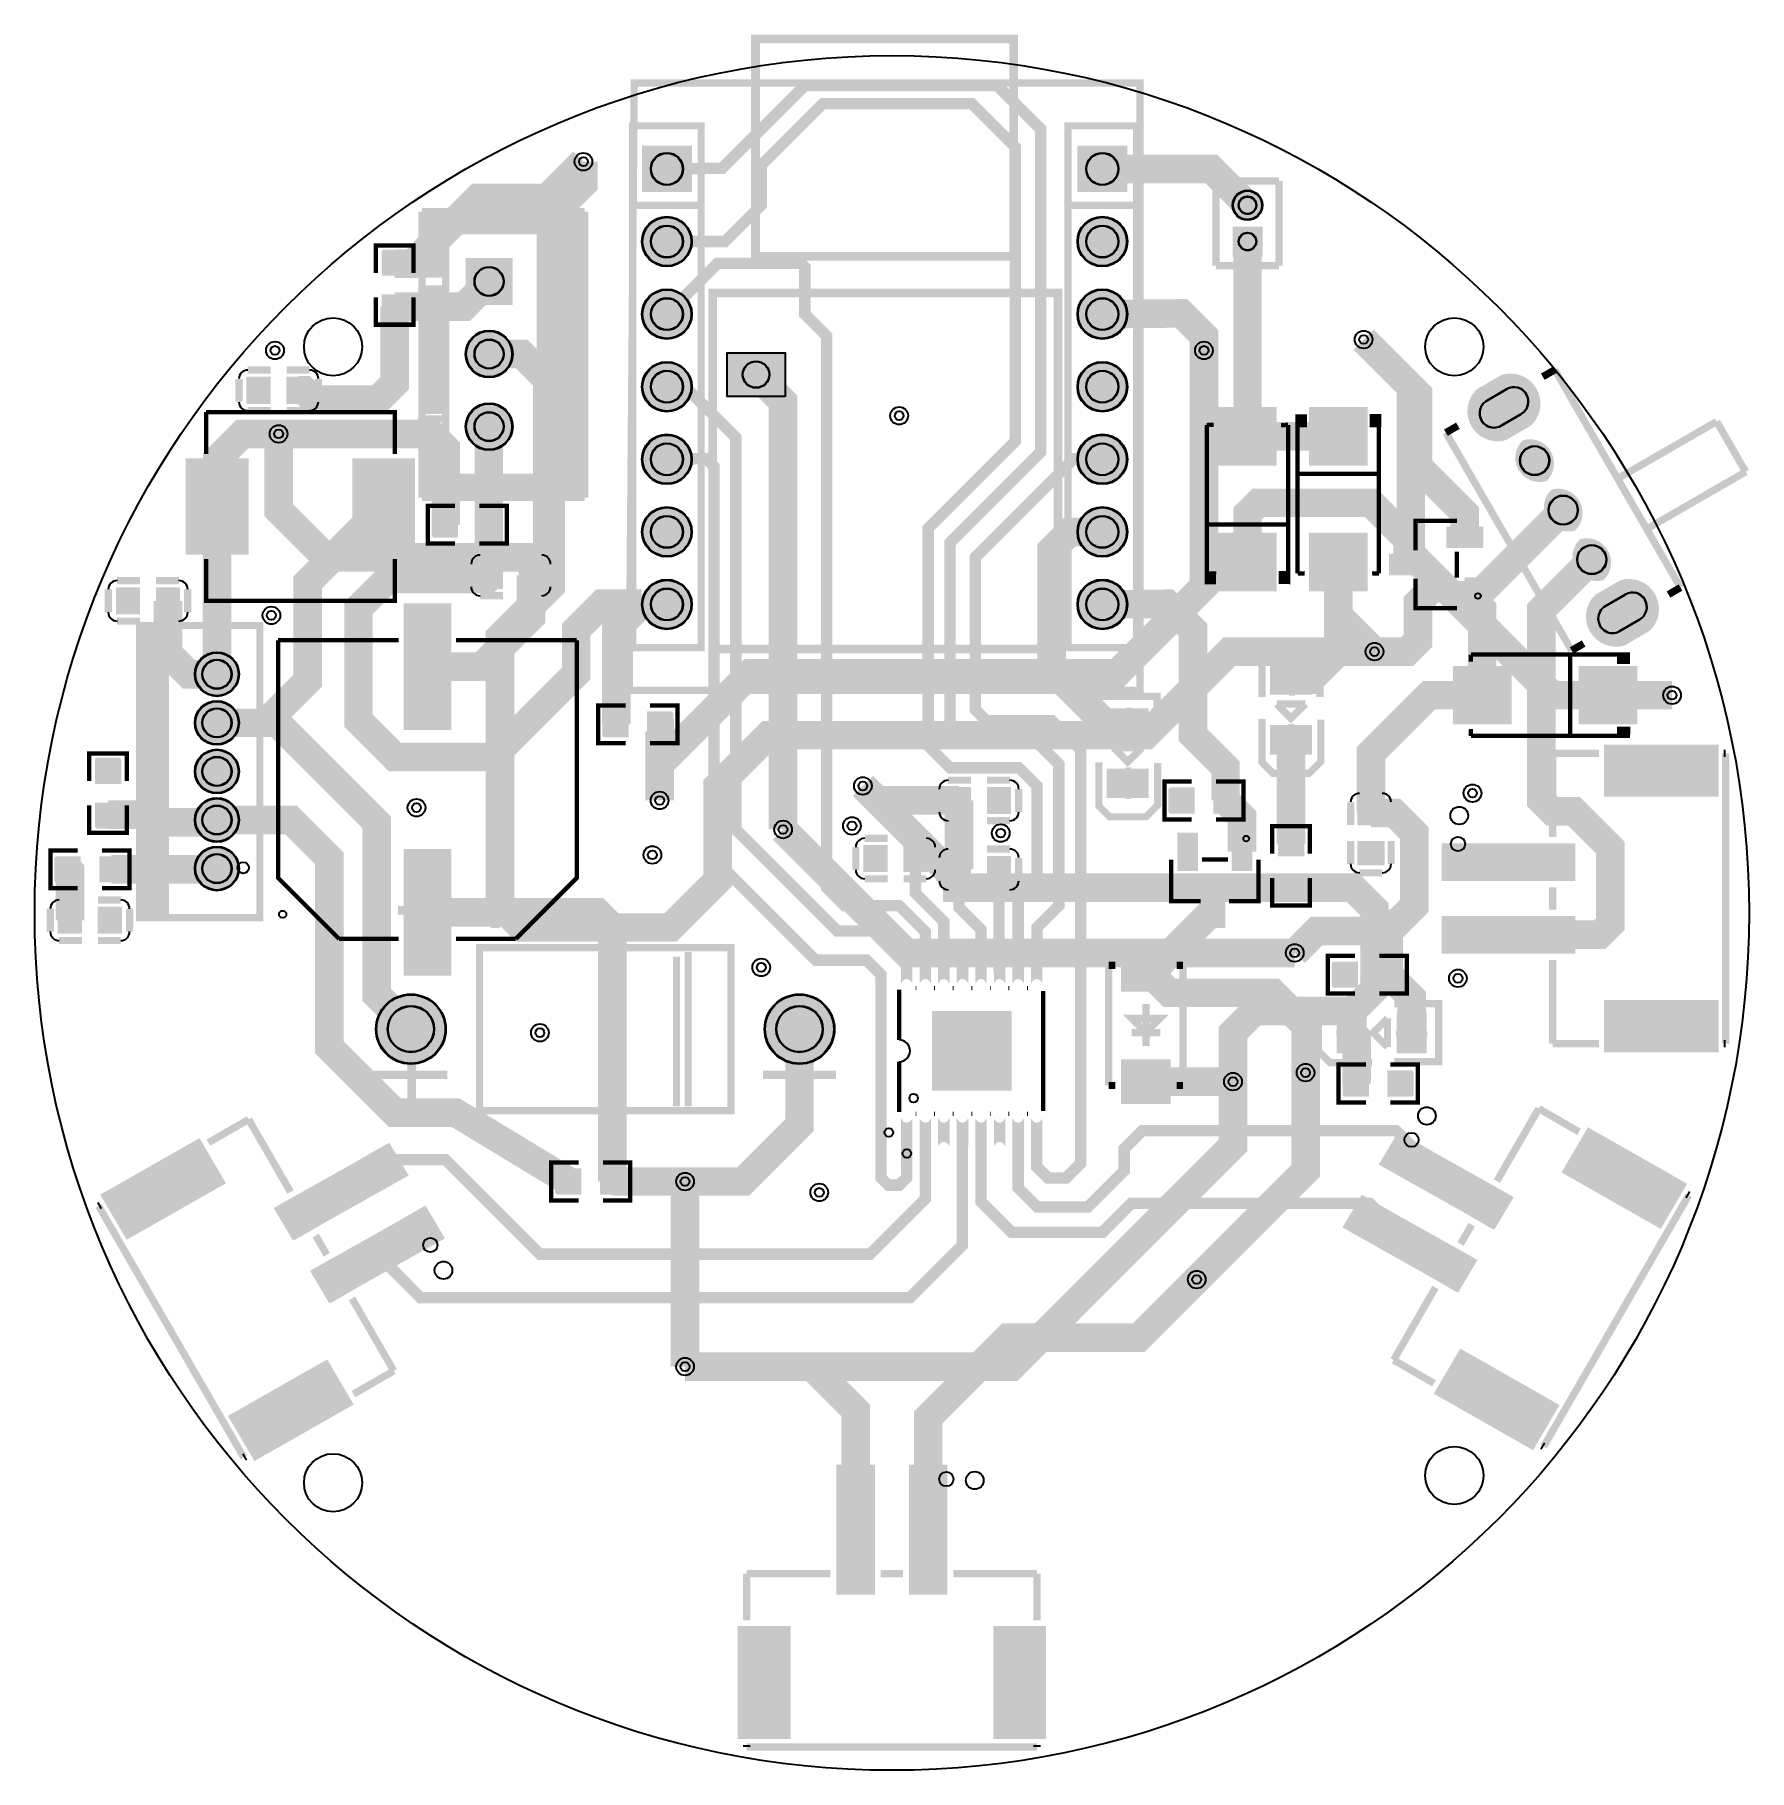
# Model space of a CAD drawing. Header units: millimetres. Extents: x 0.7 to 60.7, y -60.5 to 0.3.
import ezdxf

# ---------------------------------------------------------------- set-up
doc = ezdxf.new("R2010")
doc.units = ezdxf.units.MM
for name, color, linetype, true_color in [('BoardOutLine', 7, 'Continuous', 0xff00ff), ('BottomLayer', 7, 'Continuous', 0x0000ff), ('BottomSolderMaskLayer', 7, 'Continuous', 0xaa00ff), ('Document', 7, 'Continuous', 0xffffff), ('Hole', 7, 'Continuous', 0x222222), ('Multi-Layer', 7, 'Continuous', 0xc0c0c0), ('TopLayer', 7, 'Continuous', 0xff0000), ('TopPasteMaskLayer', 7, 'Continuous', 0x808080), ('TopSilkLayer', 7, 'Continuous', 0xffcc00), ('TopSolderMaskLayer', 7, 'Continuous', 0x800080)]:
    doc.layers.add(name, color=color, linetype=linetype, true_color=true_color)

msp = doc.modelspace()

# ---------------------------------------------------------------- hatches: boundary and pattern name
at = {"layer": 'BottomSolderMaskLayer'}
for points in [[(23.737, -3.634), (23.737, -5.256), (21.983, -5.256), (21.983, -3.634)], [(38.978, -3.634), (38.978, -5.256), (37.223, -5.256), (37.223, -3.634)], [(42.655, -5.715, 1), (43.705, -5.715, 1)], [(21.985, -6.985, 1), (23.735, -6.985, 1)], [(37.225, -6.985, 1), (38.975, -6.985, 1)], [(42.655, -7.51), (42.655, -6.46), (43.705, -6.46), (43.705, -7.51)], [(17.463, -7.557), (17.463, -9.208), (15.812, -9.208), (15.812, -7.557)], [(21.985, -9.525, 1), (23.735, -9.525, 1)], [(37.225, -9.525, 1), (38.975, -9.525, 1)], [(15.812, -10.922, 1), (17.462, -10.922, 1)], [(27.022, -12.427), (24.939, -12.427), (24.939, -10.852), (27.022, -10.852)], [(21.985, -12.065, 1), (23.735, -12.065, 1)], [(37.225, -12.065, 1), (38.975, -12.065, 1)], [(52.227, -13.934, -0.785398), (51.201, -12.158), (52.082, -11.645, -0.785398), (53.107, -13.421)], [(15.812, -13.462, 1), (17.462, -13.462, 1)], [(21.985, -14.605, 1), (23.735, -14.605, 1)], [(37.225, -14.605, 1), (38.975, -14.605, 1)], [(53.642, -15.366, -0.785398), (52.816, -13.936), (52.816, -13.936, -0.785398), (53.642, -15.366)], [(54.642, -17.098, -0.785398), (53.816, -15.668), (53.816, -15.668, -0.785398), (54.642, -17.098)], [(21.985, -17.145, 1), (23.735, -17.145, 1)], [(37.225, -17.145, 1), (38.975, -17.145, 1)], [(55.642, -18.83, -0.785398), (54.816, -17.4), (54.816, -17.4, -0.785398), (55.642, -18.83)], [(21.985, -19.685, 1), (23.735, -19.685, 1)], [(37.225, -19.685, 1), (38.975, -19.685, 1)], [(56.376, -21.121, -0.785398), (55.351, -19.345), (56.232, -18.833, -0.785398), (57.257, -20.609)], [(6.337, -22.127, 1), (7.887, -22.127, 1)], [(6.337, -23.827, 1), (7.887, -23.827, 1)], [(6.337, -25.527, 1), (7.887, -25.527, 1)], [(6.337, -27.227, 1), (7.887, -27.227, 1)], [(6.337, -28.927, 1), (7.887, -28.927, 1)], [(12.676, -34.544, 1), (15.126, -34.544, 1)], [(26.276, -34.544, 1), (28.727, -34.544, 1)]]:
    msp.add_hatch(color=256, dxfattribs=at).paths.add_polyline_path(points)
at = {"layer": 'Document'}
for points in [[(14.351, -13.716), (15.113, -13.716), (15.113, -15.24), (19.177, -15.24), (19.177, -6.604), (15.113, -6.604), (15.113, -8.128), (14.351, -8.128), (14.351, -5.842), (19.939, -5.842), (19.939, -16.002), (14.351, -16.002)], [(14.337, -8.702), (14.337, -13.02), (15.099, -13.02), (15.099, -8.702)], [(43.27, -13.712), (43.068, -13.712), (43.068, -14.522), (43.27, -14.522)], [(46.254, -13.685), (46.456, -13.685), (46.456, -14.495), (46.254, -14.495)], [(43.855, -13.988), (42.505, -13.988), (42.505, -14.191), (43.855, -14.191)], [(43.281, -18.32), (43.079, -18.32), (43.079, -17.51), (43.281, -17.51)], [(46.265, -18.292), (46.468, -18.292), (46.468, -17.482), (46.265, -17.482)], [(45.68, -18.016), (47.03, -18.016), (47.03, -17.813), (45.68, -17.813)], [(4.412, -30.627), (4.412, -20.527), (5.312, -20.527), (5.312, -30.627), (5.012, -30.627)], [(14.324, -21.321), (14.633, -21.321), (14.633, -22.557), (14.324, -22.557)], [(44.645, -22.874), (44.645, -21.774), (44.845, -21.774), (44.845, -22.874)], [(45.26, -22.427), (44.16, -22.427), (44.16, -22.227), (45.26, -22.227)], [(51.58, -22.185), (51.58, -23.535), (51.783, -23.535), (51.783, -22.185)], [(51.304, -22.77), (51.304, -22.973), (52.114, -22.973), (52.114, -22.77)], [(55.912, -22.759), (55.912, -22.961), (55.102, -22.961), (55.102, -22.759)], [(38.931, -24.399), (38.931, -23.299), (39.131, -23.299), (39.131, -24.399)], [(39.546, -23.952), (38.446, -23.952), (38.446, -23.752), (39.546, -23.752)], [(44.813, -23.862), (44.813, -24.962), (44.613, -24.962), (44.613, -23.862)], [(39.1, -25.388), (39.1, -26.488), (38.9, -26.488), (38.9, -25.388)], [(13.448, -30.54), (15.508, -30.54), (15.508, -30.231), (13.448, -30.231)], [(14.324, -31.003), (14.633, -31.003), (14.633, -29.767), (14.324, -29.767)], [(39.721, -31.985), (39.528, -31.985), (39.528, -32.758), (39.721, -32.758)], [(40.268, -32.275), (38.98, -32.275), (38.98, -32.468), (40.268, -32.468)], [(47.385, -34.78), (46.285, -34.78), (46.285, -34.58), (47.385, -34.58)], [(48.373, -34.611), (49.473, -34.611), (49.473, -34.811), (48.373, -34.811)], [(48.82, -35.227), (48.82, -34.127), (49.02, -34.127), (49.02, -35.227)], [(14.076, -34.905), (14.076, -37.455), (13.776, -37.455), (13.776, -34.905), (13.826, -34.905)], [(15.176, -36.294), (12.626, -36.294), (12.626, -35.994), (15.176, -35.994), (15.176, -36.044)], [(28.776, -36.294), (26.226, -36.294), (26.226, -35.994), (28.776, -35.994), (28.776, -36.044)], [(39.721, -36.849), (39.528, -36.849), (39.528, -36.076), (39.721, -36.076)]]:
    msp.add_hatch(color=256, dxfattribs=at).paths.add_polyline_path(points)
at = {"layer": 'Multi-Layer'}
for points in [[(23.71, -3.658), (23.71, -5.232), (22.01, -5.232), (22.01, -3.658)], [(38.95, -3.658), (38.95, -5.232), (37.25, -5.232), (37.25, -3.658)], [(42.68, -5.715, 1), (43.68, -5.715, 1)], [(22.01, -6.985, 1), (23.71, -6.985, 1)], [(37.25, -6.985, 1), (38.95, -6.985, 1)], [(42.68, -7.485), (42.68, -6.485), (43.68, -6.485), (43.68, -7.485)], [(17.437, -7.582), (17.437, -9.182), (15.837, -9.182), (15.837, -7.582)], [(22.01, -9.525, 1), (23.71, -9.525, 1)], [(37.25, -9.525, 1), (38.95, -9.525, 1)], [(15.837, -10.922, 1), (17.437, -10.922, 1)], [(22.01, -12.065, 1), (23.71, -12.065, 1)], [(37.25, -12.065, 1), (38.95, -12.065, 1)], [(52.221, -13.905, -0.785398), (51.221, -12.173), (52.087, -11.673, -0.785398), (53.087, -13.405)], [(15.837, -13.462, 1), (17.437, -13.462, 1)], [(22.01, -14.605, 1), (23.71, -14.605, 1)], [(37.25, -14.605, 1), (38.95, -14.605, 1)], [(53.629, -15.344, -0.785398), (52.829, -13.958), (52.829, -13.958, -0.785398), (53.629, -15.344)], [(54.629, -17.076, -0.785398), (53.829, -15.69), (53.829, -15.69, -0.785398), (54.629, -17.076)], [(22.01, -17.145, 1), (23.71, -17.145, 1)], [(37.25, -17.145, 1), (38.95, -17.145, 1)], [(55.629, -18.808, -0.785398), (54.829, -17.422), (54.829, -17.422, -0.785398), (55.629, -18.808)], [(56.371, -21.093, -0.785398), (55.371, -19.361), (56.237, -18.861, -0.785398), (57.237, -20.593)], [(22.01, -19.685, 1), (23.71, -19.685, 1)], [(37.25, -19.685, 1), (38.95, -19.685, 1)], [(6.362, -22.127, 1), (7.862, -22.127, 1)], [(6.362, -23.827, 1), (7.862, -23.827, 1)], [(6.362, -25.527, 1), (7.862, -25.527, 1)], [(6.362, -27.227, 1), (7.862, -27.227, 1)], [(6.362, -28.927, 1), (7.862, -28.927, 1)], [(12.701, -34.544, 1), (15.101, -34.544, 1)], [(26.301, -34.544, 1), (28.701, -34.544, 1)]]:
    msp.add_hatch(color=256, dxfattribs=at).paths.add_polyline_path(points)
at = {"layer": 'TopLayer'}
for points in [[(12.903, -8.159), (13.767, -8.159), (13.767, -7.353), (12.903, -7.353)], [(12.903, -8.859), (13.767, -8.859), (13.767, -9.666), (12.903, -9.666)], [(8.171, -11.742), (8.971, -11.742), (8.971, -12.642), (8.171, -12.642)], [(9.571, -11.742), (10.371, -11.742), (10.371, -12.642), (9.571, -12.642)], [(44.18, -12.802), (44.18, -14.802), (42.18, -14.802), (42.18, -12.802)], [(45.355, -14.802), (45.355, -12.802), (47.355, -12.802), (47.355, -14.802)], [(6.045, -14.596), (8.195, -14.596), (8.195, -17.916), (6.045, -17.916)], [(11.871, -14.596), (14.021, -14.596), (14.021, -17.916), (11.871, -17.916)], [(15.525, -17.323), (15.525, -16.459), (14.719, -16.459), (14.719, -17.323)], [(16.225, -17.323), (16.225, -16.459), (17.032, -16.459), (17.032, -17.323)], [(50.159, -16.988), (51.409, -16.988), (51.409, -17.688), (50.159, -17.688)], [(44.18, -17.202), (44.18, -19.202), (42.18, -19.202), (42.18, -17.202)], [(45.355, -19.202), (45.355, -17.202), (47.355, -17.202), (47.355, -19.202)], [(17.099, -19.119), (16.299, -19.119), (16.299, -18.219), (17.099, -18.219)], [(18.499, -19.119), (17.699, -19.119), (17.699, -18.219), (18.499, -18.219)], [(48.159, -17.938), (49.409, -17.938), (49.409, -18.638), (48.159, -18.638)], [(3.599, -19.108), (4.399, -19.108), (4.399, -20.008), (3.599, -20.008)], [(4.999, -19.108), (5.799, -19.108), (5.799, -20.008), (4.999, -20.008)], [(50.159, -18.888), (51.409, -18.888), (51.409, -19.588), (50.159, -19.588)], [(13.653, -24.012), (13.653, -19.712), (15.303, -19.712), (15.303, -24.012)], [(45.404, -21.818), (45.404, -22.818), (44.004, -22.818), (44.004, -21.818)], [(50.394, -21.86), (52.394, -21.86), (52.394, -23.86), (50.394, -23.86)], [(54.794, -21.86), (56.794, -21.86), (56.794, -23.86), (54.794, -23.86)], [(21.494, -23.444), (21.494, -24.308), (20.688, -24.308), (20.688, -23.444)], [(22.194, -23.444), (22.194, -24.308), (23.001, -24.308), (23.001, -23.444)], [(39.69, -23.343), (39.69, -24.343), (38.291, -24.343), (38.291, -23.343)], [(45.404, -24.918), (45.404, -23.918), (44.004, -23.918), (44.004, -24.918)], [(59.617, -24.602), (59.617, -26.402), (55.715, -26.402), (55.715, -24.602)], [(2.87, -25.939), (3.734, -25.939), (3.734, -25.133), (2.87, -25.133)], [(39.69, -26.444), (39.69, -25.444), (38.291, -25.444), (38.291, -26.444)], [(33.482, -26.993), (32.682, -26.993), (32.682, -26.093), (33.482, -26.093)], [(34.882, -26.993), (34.082, -26.993), (34.082, -26.093), (34.882, -26.093)], [(41.306, -26.975), (41.306, -26.111), (40.5, -26.111), (40.5, -26.975)], [(42.006, -26.975), (42.006, -26.111), (42.813, -26.111), (42.813, -26.975)], [(2.87, -26.639), (3.734, -26.639), (3.734, -27.446), (2.87, -27.446)], [(47.048, -27.386), (47.048, -26.586), (47.948, -26.586), (47.948, -27.386)], [(40.737, -28.962), (40.737, -27.712), (41.437, -27.712), (41.437, -28.962)], [(42.637, -28.962), (42.637, -27.712), (43.337, -27.712), (43.337, -28.962)], [(44.272, -28.479), (45.136, -28.479), (45.136, -27.673), (44.272, -27.673)], [(2.317, -29.388), (2.317, -28.524), (1.511, -28.524), (1.511, -29.388)], [(3.017, -29.388), (3.017, -28.524), (3.823, -28.524), (3.823, -29.388)], [(13.653, -32.612), (13.653, -28.312), (15.303, -28.312), (15.303, -32.612)], [(30.561, -29.025), (29.761, -29.025), (29.761, -28.125), (30.561, -28.125)], [(31.961, -29.025), (31.161, -29.025), (31.161, -28.125), (31.961, -28.125)], [(33.482, -29.406), (32.682, -29.406), (32.682, -28.506), (33.482, -28.506)], [(34.882, -29.406), (34.082, -29.406), (34.082, -28.506), (34.882, -28.506)], [(47.048, -28.786), (47.048, -27.986), (47.948, -27.986), (47.948, -28.786)], [(54.566, -28.053), (54.566, -29.353), (50.066, -29.353), (50.066, -28.053)], [(41.687, -30.962), (41.687, -29.712), (42.387, -29.712), (42.387, -30.962)], [(44.272, -29.179), (45.136, -29.179), (45.136, -29.986), (44.272, -29.986)], [(2.367, -31.184), (1.567, -31.184), (1.567, -30.284), (2.367, -30.284)], [(3.767, -31.184), (2.967, -31.184), (2.967, -30.284), (3.767, -30.284)], [(54.566, -30.593), (54.566, -31.893), (50.066, -31.893), (50.066, -30.593)], [(31.428, -31.981, -0.785398), (31.078, -31.981), (31.078, -32.931, -0.785398), (31.428, -32.931)], [(32.078, -31.981, -0.785398), (31.728, -31.981), (31.728, -32.931, -0.785398), (32.078, -32.931)], [(32.728, -31.981, -0.785398), (32.378, -31.981), (32.378, -32.931, -0.785398), (32.728, -32.931)], [(33.378, -31.981, -0.785398), (33.028, -31.981), (33.028, -32.931, -0.785398), (33.378, -32.931)], [(34.028, -31.981, -0.785398), (33.678, -31.981), (33.678, -32.931, -0.785398), (34.028, -32.931)], [(34.678, -31.981, -0.785398), (34.328, -31.981), (34.328, -32.931, -0.785398), (34.678, -32.931)], [(35.328, -31.981, -0.785398), (34.978, -31.981), (34.978, -32.931, -0.785398), (35.328, -32.931)], [(35.978, -31.981, -0.785398), (35.628, -31.981), (35.628, -32.931, -0.785398), (35.978, -32.931)], [(38.784, -33.212), (38.784, -31.692), (40.464, -31.692), (40.464, -33.212)], [(47.021, -33.071), (47.021, -32.207), (46.215, -32.207), (46.215, -33.071)], [(47.721, -33.071), (47.721, -32.207), (48.528, -32.207), (48.528, -33.071)], [(32.158, -33.936), (34.898, -33.936), (34.898, -36.676), (32.158, -36.676)], [(46.329, -35.371), (47.329, -35.371), (47.329, -33.971), (46.329, -33.971)], [(49.429, -35.371), (48.429, -35.371), (48.429, -33.971), (49.429, -33.971)], [(59.617, -33.542), (59.617, -35.342), (55.715, -35.342), (55.715, -33.542)], [(38.784, -37.142), (38.784, -35.622), (40.464, -35.622), (40.464, -37.142)], [(47.402, -36.017), (47.402, -36.881), (46.596, -36.881), (46.596, -36.017)], [(48.102, -36.017), (48.102, -36.881), (48.909, -36.881), (48.909, -36.017)], [(31.428, -37.681, -0.785398), (31.078, -37.681), (31.078, -38.631, -0.785398), (31.428, -38.631)], [(32.078, -37.681, -0.785398), (31.728, -37.681), (31.728, -38.631, -0.785398), (32.078, -38.631)], [(32.728, -37.681, -0.785398), (32.378, -37.681), (32.378, -38.631, -0.785398), (32.728, -38.631)], [(33.378, -37.681, -0.785398), (33.028, -37.681), (33.028, -38.631, -0.785398), (33.378, -38.631)], [(34.028, -37.681, -0.785398), (33.678, -37.681), (33.678, -38.631, -0.785398), (34.028, -38.631)], [(34.678, -37.681, -0.785398), (34.328, -37.681), (34.328, -38.631, -0.785398), (34.678, -38.631)], [(35.328, -37.681, -0.785398), (34.978, -37.681), (34.978, -38.631, -0.785398), (35.328, -38.631)], [(35.978, -37.681, -0.785398), (35.628, -37.681), (35.628, -38.631, -0.785398), (35.978, -38.631)], [(52.409, -40.416), (51.759, -41.542), (47.862, -39.292), (48.512, -38.166)], [(58.508, -39.953), (57.608, -41.513), (54.229, -39.562), (55.129, -38.002)], [(3.988, -41.894), (3.088, -40.334), (6.467, -38.383), (7.367, -39.943)], [(9.837, -41.922), (9.187, -40.796), (13.084, -38.546), (13.734, -39.672)], [(19.843, -40.31), (19.843, -39.446), (19.037, -39.446), (19.037, -40.31)], [(20.543, -40.31), (20.543, -39.446), (21.35, -39.446), (21.35, -40.31)], [(51.139, -42.616), (50.489, -43.742), (46.592, -41.492), (47.242, -40.366)], [(11.107, -44.122), (10.457, -42.996), (14.354, -40.746), (15.004, -41.872)], [(8.458, -49.636), (7.558, -48.076), (10.937, -46.126), (11.837, -47.685)], [(54.038, -47.695), (53.138, -49.255), (49.759, -47.304), (50.659, -45.744)], [(30.115, -54.312), (28.815, -54.312), (28.815, -49.812), (30.115, -49.812)], [(32.655, -54.312), (31.354, -54.312), (31.354, -49.812), (32.655, -49.812)], [(27.165, -59.363), (25.365, -59.363), (25.365, -55.461), (27.165, -55.461)], [(36.105, -59.363), (34.305, -59.363), (34.305, -55.461), (36.105, -55.461)]]:
    msp.add_hatch(color=256, dxfattribs=at).paths.add_polyline_path(points)
at = {"layer": 'TopPasteMaskLayer'}
for points in [[(12.885, -7.314), (12.885, -8.114), (12.935, -8.164), (13.163, -8.164), (13.163, -7.794), (13.493, -7.794), (13.493, -8.164), (13.735, -8.164), (13.785, -8.114), (13.785, -7.314), (13.735, -7.264), (12.935, -7.264)], [(13.785, -9.704), (13.785, -8.904), (13.735, -8.854), (13.507, -8.854), (13.507, -9.224), (13.177, -9.224), (13.177, -8.854), (12.935, -8.854), (12.885, -8.904), (12.885, -9.704), (12.935, -9.754), (13.735, -9.754)], [(8.171, -11.742), (8.971, -11.742), (8.971, -12.642), (8.171, -12.642)], [(9.571, -11.742), (10.371, -11.742), (10.371, -12.642), (9.571, -12.642)], [(44.18, -12.802), (44.18, -14.802), (42.18, -14.802), (42.18, -12.802)], [(45.355, -14.802), (45.355, -12.802), (47.355, -12.802), (47.355, -14.802)], [(6.045, -14.596), (8.195, -14.596), (8.195, -17.916), (6.045, -17.916)], [(11.871, -14.596), (14.021, -14.596), (14.021, -17.916), (11.871, -17.916)], [(14.68, -17.341), (15.48, -17.341), (15.53, -17.291), (15.53, -17.063), (15.16, -17.063), (15.16, -16.733), (15.53, -16.733), (15.53, -16.491), (15.48, -16.441), (14.68, -16.441), (14.63, -16.491), (14.63, -17.291)], [(17.07, -16.441), (16.27, -16.441), (16.22, -16.491), (16.22, -16.719), (16.59, -16.719), (16.59, -17.049), (16.22, -17.049), (16.22, -17.291), (16.27, -17.341), (17.07, -17.341), (17.12, -17.291), (17.12, -16.491)], [(50.159, -16.988), (51.409, -16.988), (51.409, -17.688), (50.159, -17.688)], [(44.18, -17.202), (44.18, -19.202), (42.18, -19.202), (42.18, -17.202)], [(45.355, -19.202), (45.355, -17.202), (47.355, -17.202), (47.355, -19.202)], [(17.099, -19.119), (16.299, -19.119), (16.299, -18.219), (17.099, -18.219)], [(18.499, -19.119), (17.699, -19.119), (17.699, -18.219), (18.499, -18.219)], [(48.159, -17.938), (49.409, -17.938), (49.409, -18.638), (48.159, -18.638)], [(3.599, -19.108), (4.399, -19.108), (4.399, -20.008), (3.599, -20.008)], [(4.999, -19.108), (5.799, -19.108), (5.799, -20.008), (4.999, -20.008)], [(50.159, -18.888), (51.409, -18.888), (51.409, -19.588), (50.159, -19.588)], [(13.653, -24.012), (13.653, -19.712), (15.303, -19.712), (15.303, -24.012)], [(45.404, -21.818), (45.404, -22.818), (44.004, -22.818), (44.004, -21.818)], [(50.394, -21.86), (52.394, -21.86), (52.394, -23.86), (50.394, -23.86)], [(54.794, -21.86), (56.794, -21.86), (56.794, -23.86), (54.794, -23.86)], [(20.649, -24.326), (21.449, -24.326), (21.499, -24.276), (21.499, -24.048), (21.129, -24.048), (21.129, -23.718), (21.499, -23.718), (21.499, -23.476), (21.449, -23.426), (20.649, -23.426), (20.599, -23.476), (20.599, -24.276)], [(23.039, -23.426), (22.239, -23.426), (22.189, -23.476), (22.189, -23.704), (22.559, -23.704), (22.559, -24.034), (22.189, -24.034), (22.189, -24.276), (22.239, -24.326), (23.039, -24.326), (23.089, -24.276), (23.089, -23.476)], [(39.69, -23.343), (39.69, -24.343), (38.291, -24.343), (38.291, -23.343)], [(45.404, -24.918), (45.404, -23.918), (44.004, -23.918), (44.004, -24.918)], [(59.617, -24.602), (59.617, -26.402), (55.715, -26.402), (55.715, -24.602)], [(2.852, -25.094), (2.852, -25.894), (2.902, -25.944), (3.13, -25.944), (3.13, -25.574), (3.46, -25.574), (3.46, -25.944), (3.702, -25.944), (3.752, -25.894), (3.752, -25.094), (3.702, -25.044), (2.902, -25.044)], [(39.69, -26.444), (39.69, -25.444), (38.291, -25.444), (38.291, -26.444)], [(33.482, -26.993), (32.682, -26.993), (32.682, -26.093), (33.482, -26.093)], [(34.882, -26.993), (34.082, -26.993), (34.082, -26.093), (34.882, -26.093)], [(40.461, -26.993), (41.261, -26.993), (41.311, -26.943), (41.311, -26.715), (40.941, -26.715), (40.941, -26.385), (41.311, -26.385), (41.311, -26.143), (41.261, -26.093), (40.461, -26.093), (40.411, -26.143), (40.411, -26.943)], [(42.851, -26.093), (42.051, -26.093), (42.001, -26.143), (42.001, -26.371), (42.371, -26.371), (42.371, -26.701), (42.001, -26.701), (42.001, -26.943), (42.051, -26.993), (42.851, -26.993), (42.901, -26.943), (42.901, -26.143)], [(3.752, -27.484), (3.752, -26.684), (3.702, -26.634), (3.474, -26.634), (3.474, -27.004), (3.144, -27.004), (3.144, -26.634), (2.902, -26.634), (2.852, -26.684), (2.852, -27.484), (2.902, -27.534), (3.702, -27.534)], [(47.048, -27.386), (47.048, -26.586), (47.948, -26.586), (47.948, -27.386)], [(40.737, -28.962), (40.737, -27.712), (41.437, -27.712), (41.437, -28.962)], [(42.637, -28.962), (42.637, -27.712), (43.337, -27.712), (43.337, -28.962)], [(44.254, -27.634), (44.254, -28.434), (44.304, -28.484), (44.532, -28.484), (44.532, -28.114), (44.862, -28.114), (44.862, -28.484), (45.104, -28.484), (45.154, -28.434), (45.154, -27.634), (45.104, -27.584), (44.304, -27.584)], [(1.472, -29.406), (2.272, -29.406), (2.322, -29.356), (2.322, -29.128), (1.952, -29.128), (1.952, -28.798), (2.322, -28.798), (2.322, -28.556), (2.272, -28.506), (1.472, -28.506), (1.422, -28.556), (1.422, -29.356)], [(3.862, -28.506), (3.062, -28.506), (3.012, -28.556), (3.012, -28.784), (3.382, -28.784), (3.382, -29.114), (3.012, -29.114), (3.012, -29.356), (3.062, -29.406), (3.862, -29.406), (3.912, -29.356), (3.912, -28.556)], [(13.653, -32.612), (13.653, -28.312), (15.303, -28.312), (15.303, -32.612)], [(30.561, -29.025), (29.761, -29.025), (29.761, -28.125), (30.561, -28.125)], [(31.961, -29.025), (31.161, -29.025), (31.161, -28.125), (31.961, -28.125)], [(33.482, -29.406), (32.682, -29.406), (32.682, -28.506), (33.482, -28.506)], [(34.882, -29.406), (34.082, -29.406), (34.082, -28.506), (34.882, -28.506)], [(47.048, -28.786), (47.048, -27.986), (47.948, -27.986), (47.948, -28.786)], [(54.566, -28.053), (54.566, -29.353), (50.066, -29.353), (50.066, -28.053)], [(41.687, -30.962), (41.687, -29.712), (42.387, -29.712), (42.387, -30.962)], [(45.154, -30.024), (45.154, -29.224), (45.104, -29.174), (44.876, -29.174), (44.876, -29.544), (44.546, -29.544), (44.546, -29.174), (44.304, -29.174), (44.254, -29.224), (44.254, -30.024), (44.304, -30.074), (45.104, -30.074)], [(2.367, -31.184), (1.567, -31.184), (1.567, -30.284), (2.367, -30.284)], [(3.767, -31.184), (2.967, -31.184), (2.967, -30.284), (3.767, -30.284)], [(54.566, -30.593), (54.566, -31.893), (50.066, -31.893), (50.066, -30.593)], [(31.428, -31.981, -0.785398), (31.078, -31.981), (31.078, -32.931, -0.785398), (31.428, -32.931)], [(32.078, -31.981, -0.785398), (31.728, -31.981), (31.728, -32.931, -0.785398), (32.078, -32.931)], [(32.728, -31.981, -0.785398), (32.378, -31.981), (32.378, -32.931, -0.785398), (32.728, -32.931)], [(33.378, -31.981, -0.785398), (33.028, -31.981), (33.028, -32.931, -0.785398), (33.378, -32.931)], [(34.028, -31.981, -0.785398), (33.678, -31.981), (33.678, -32.931, -0.785398), (34.028, -32.931)], [(34.678, -31.981, -0.785398), (34.328, -31.981), (34.328, -32.931, -0.785398), (34.678, -32.931)], [(35.328, -31.981, -0.785398), (34.978, -31.981), (34.978, -32.931, -0.785398), (35.328, -32.931)], [(35.978, -31.981, -0.785398), (35.628, -31.981), (35.628, -32.931, -0.785398), (35.978, -32.931)], [(38.784, -33.212), (38.784, -31.692), (40.464, -31.692), (40.464, -33.212)], [(46.176, -33.089), (46.976, -33.089), (47.026, -33.039), (47.026, -32.811), (46.656, -32.811), (46.656, -32.481), (47.026, -32.481), (47.026, -32.239), (46.976, -32.189), (46.176, -32.189), (46.126, -32.239), (46.126, -33.039)], [(48.566, -32.189), (47.766, -32.189), (47.716, -32.239), (47.716, -32.467), (48.086, -32.467), (48.086, -32.797), (47.716, -32.797), (47.716, -33.039), (47.766, -33.089), (48.566, -33.089), (48.616, -33.039), (48.616, -32.239)], [(32.158, -33.936), (34.898, -33.936), (34.898, -36.676), (32.158, -36.676)], [(46.329, -35.371), (47.329, -35.371), (47.329, -33.971), (46.329, -33.971)], [(49.429, -35.371), (48.429, -35.371), (48.429, -33.971), (49.429, -33.971)], [(59.617, -33.542), (59.617, -35.342), (55.715, -35.342), (55.715, -33.542)], [(38.784, -37.142), (38.784, -35.622), (40.464, -35.622), (40.464, -37.142)], [(46.557, -36.899), (47.357, -36.899), (47.407, -36.849), (47.407, -36.621), (47.037, -36.621), (47.037, -36.291), (47.407, -36.291), (47.407, -36.049), (47.357, -35.999), (46.557, -35.999), (46.507, -36.049), (46.507, -36.849)], [(48.947, -35.999), (48.147, -35.999), (48.097, -36.049), (48.097, -36.277), (48.467, -36.277), (48.467, -36.607), (48.097, -36.607), (48.097, -36.849), (48.147, -36.899), (48.947, -36.899), (48.997, -36.849), (48.997, -36.049)], [(31.428, -37.681, -0.785398), (31.078, -37.681), (31.078, -38.631, -0.785398), (31.428, -38.631)], [(32.078, -37.681, -0.785398), (31.728, -37.681), (31.728, -38.631, -0.785398), (32.078, -38.631)], [(32.728, -37.681, -0.785398), (32.378, -37.681), (32.378, -38.631, -0.785398), (32.728, -38.631)], [(33.378, -37.681, -0.785398), (33.028, -37.681), (33.028, -38.631, -0.785398), (33.378, -38.631)], [(34.028, -37.681, -0.785398), (33.678, -37.681), (33.678, -38.631, -0.785398), (34.028, -38.631)], [(34.678, -37.681, -0.785398), (34.328, -37.681), (34.328, -38.631, -0.785398), (34.678, -38.631)], [(35.328, -37.681, -0.785398), (34.978, -37.681), (34.978, -38.631, -0.785398), (35.328, -38.631)], [(35.978, -37.681, -0.785398), (35.628, -37.681), (35.628, -38.631, -0.785398), (35.978, -38.631)], [(52.409, -40.416), (51.759, -41.542), (47.862, -39.292), (48.512, -38.166)], [(58.508, -39.953), (57.608, -41.513), (54.229, -39.562), (55.129, -38.002)], [(3.988, -41.894), (3.088, -40.334), (6.467, -38.383), (7.367, -39.943)], [(9.837, -41.922), (9.187, -40.796), (13.084, -38.546), (13.734, -39.672)], [(18.998, -40.328), (19.798, -40.328), (19.848, -40.278), (19.848, -40.05), (19.478, -40.05), (19.478, -39.72), (19.848, -39.72), (19.848, -39.478), (19.798, -39.428), (18.998, -39.428), (18.948, -39.478), (18.948, -40.278)], [(21.388, -39.428), (20.588, -39.428), (20.538, -39.478), (20.538, -39.706), (20.908, -39.706), (20.908, -40.036), (20.538, -40.036), (20.538, -40.278), (20.588, -40.328), (21.388, -40.328), (21.438, -40.278), (21.438, -39.478)], [(51.139, -42.616), (50.489, -43.742), (46.592, -41.492), (47.242, -40.366)], [(11.107, -44.122), (10.457, -42.996), (14.354, -40.746), (15.004, -41.872)], [(8.458, -49.636), (7.558, -48.076), (10.937, -46.126), (11.837, -47.685)], [(54.038, -47.695), (53.138, -49.255), (49.759, -47.304), (50.659, -45.744)], [(30.115, -54.312), (28.815, -54.312), (28.815, -49.812), (30.115, -49.812)], [(32.655, -54.312), (31.354, -54.312), (31.354, -49.812), (32.655, -49.812)], [(27.165, -59.363), (25.365, -59.363), (25.365, -55.461), (27.165, -55.461)], [(36.105, -59.363), (34.305, -59.363), (34.305, -55.461), (36.105, -55.461)]]:
    msp.add_hatch(color=256, dxfattribs=at).paths.add_polyline_path(points)
at = {"layer": 'TopSilkLayer'}
for points in [[(45.259, -13.49), (44.853, -13.489), (44.857, -13.029), (45.259, -13.033)], [(47.858, -13.482), (47.451, -13.481), (47.455, -13.021), (47.858, -13.025)], [(41.678, -18.522), (42.084, -18.523), (42.08, -18.983), (41.678, -18.979)], [(44.276, -18.514), (44.683, -18.515), (44.678, -18.975), (44.276, -18.971)], [(16.693, -21.321), (17.002, -21.321), (17.002, -22.557), (16.693, -22.557)], [(56.106, -21.764), (56.107, -21.357), (56.567, -21.362), (56.563, -21.764)], [(56.114, -24.362), (56.115, -23.956), (56.575, -23.96), (56.571, -24.362)], [(15.817, -30.54), (17.877, -30.54), (17.877, -30.231), (15.817, -30.231)], [(16.693, -31.003), (17.002, -31.003), (17.002, -29.767), (16.693, -29.767)]]:
    msp.add_hatch(color=256, dxfattribs=at).paths.add_polyline_path(points)
at = {"layer": 'TopSolderMaskLayer'}
for points in [[(23.737, -3.634), (23.737, -5.256), (21.983, -5.256), (21.983, -3.634)], [(38.978, -3.634), (38.978, -5.256), (37.223, -5.256), (37.223, -3.634)], [(42.655, -5.715, 1), (43.705, -5.715, 1)], [(21.985, -6.985, 1), (23.735, -6.985, 1)], [(37.225, -6.985, 1), (38.975, -6.985, 1)], [(42.655, -7.51), (42.655, -6.46), (43.705, -6.46), (43.705, -7.51)], [(12.876, -8.183), (13.794, -8.183), (13.794, -7.329), (12.876, -7.329)], [(17.463, -7.557), (17.463, -9.208), (15.812, -9.208), (15.812, -7.557)], [(12.876, -8.835), (13.794, -8.835), (13.794, -9.689), (12.876, -9.689)], [(21.985, -9.525, 1), (23.735, -9.525, 1)], [(37.225, -9.525, 1), (38.975, -9.525, 1)], [(15.812, -10.922, 1), (17.462, -10.922, 1)], [(27.022, -12.427), (24.939, -12.427), (24.939, -10.852), (27.022, -10.852)], [(21.985, -12.065, 1), (23.735, -12.065, 1)], [(37.225, -12.065, 1), (38.975, -12.065, 1)], [(8.146, -11.717), (8.996, -11.717), (8.996, -12.667), (8.146, -12.667)], [(9.546, -11.717), (10.396, -11.717), (10.396, -12.667), (9.546, -12.667)], [(52.227, -13.934, -0.785398), (51.201, -12.158), (52.082, -11.645, -0.785398), (53.107, -13.421)], [(15.812, -13.462, 1), (17.462, -13.462, 1)], [(44.205, -12.777), (44.205, -14.827), (42.155, -14.827), (42.155, -12.777)], [(45.33, -14.827), (45.33, -12.777), (47.38, -12.777), (47.38, -14.827)], [(21.985, -14.605, 1), (23.735, -14.605, 1)], [(37.225, -14.605, 1), (38.975, -14.605, 1)], [(53.642, -15.366, -0.785398), (52.816, -13.936), (52.816, -13.936, -0.785398), (53.642, -15.366)], [(6.02, -14.571), (8.22, -14.571), (8.22, -17.941), (6.02, -17.941)], [(11.846, -14.571), (14.046, -14.571), (14.046, -17.941), (11.846, -17.941)], [(54.642, -17.098, -0.785398), (53.816, -15.668), (53.816, -15.668, -0.785398), (54.642, -17.098)], [(21.985, -17.145, 1), (23.735, -17.145, 1)], [(37.225, -17.145, 1), (38.975, -17.145, 1)], [(15.55, -17.348), (15.55, -16.434), (14.693, -16.434), (14.693, -17.348)], [(16.2, -17.348), (16.2, -16.434), (17.057, -16.434), (17.057, -17.348)], [(50.134, -16.963), (51.434, -16.963), (51.434, -17.713), (50.134, -17.713)], [(44.205, -17.177), (44.205, -19.227), (42.155, -19.227), (42.155, -17.177)], [(45.33, -19.227), (45.33, -17.177), (47.38, -17.177), (47.38, -19.227)], [(55.642, -18.83, -0.785398), (54.816, -17.4), (54.816, -17.4, -0.785398), (55.642, -18.83)], [(17.124, -19.144), (16.274, -19.144), (16.274, -18.194), (17.124, -18.194)], [(18.524, -19.144), (17.674, -19.144), (17.674, -18.194), (18.524, -18.194)], [(48.134, -17.913), (49.434, -17.913), (49.434, -18.663), (48.134, -18.663)], [(21.985, -19.685, 1), (23.735, -19.685, 1)], [(37.225, -19.685, 1), (38.975, -19.685, 1)], [(56.376, -21.121, -0.785398), (55.351, -19.345), (56.232, -18.833, -0.785398), (57.257, -20.609)], [(3.574, -19.083), (4.424, -19.083), (4.424, -20.033), (3.574, -20.033)], [(4.974, -19.083), (5.824, -19.083), (5.824, -20.033), (4.974, -20.033)], [(50.134, -18.863), (51.434, -18.863), (51.434, -19.613), (50.134, -19.613)], [(13.643, -24.078), (13.643, -19.646), (15.313, -19.646), (15.313, -24.078)], [(6.337, -22.127, 1), (7.887, -22.127, 1)], [(45.439, -21.8), (45.439, -22.836), (43.969, -22.836), (43.969, -21.8)], [(50.369, -21.835), (52.42, -21.835), (52.42, -23.885), (50.369, -23.885)], [(54.769, -21.835), (56.82, -21.835), (56.82, -23.885), (54.769, -23.885)], [(6.337, -23.827, 1), (7.887, -23.827, 1)], [(21.519, -23.419), (21.519, -24.333), (20.662, -24.333), (20.662, -23.419)], [(22.169, -23.419), (22.169, -24.333), (23.026, -24.333), (23.026, -23.419)], [(39.726, -23.325), (39.726, -24.361), (38.255, -24.361), (38.255, -23.325)], [(45.439, -24.936), (45.439, -23.9), (43.969, -23.9), (43.969, -24.936)], [(6.337, -25.527, 1), (7.887, -25.527, 1)], [(59.672, -24.59), (59.672, -26.414), (55.66, -26.414), (55.66, -24.59)], [(2.843, -25.963), (3.761, -25.963), (3.761, -25.109), (2.843, -25.109)], [(39.726, -26.462), (39.726, -25.425), (38.255, -25.425), (38.255, -26.462)], [(33.507, -27.018), (32.657, -27.018), (32.657, -26.068), (33.507, -26.068)], [(34.907, -27.018), (34.057, -27.018), (34.057, -26.068), (34.907, -26.068)], [(41.331, -27), (41.331, -26.086), (40.474, -26.086), (40.474, -27)], [(41.981, -27), (41.981, -26.086), (42.838, -26.086), (42.838, -27)], [(2.843, -26.615), (3.761, -26.615), (3.761, -27.469), (2.843, -27.469)], [(6.337, -27.227, 1), (7.887, -27.227, 1)], [(47.02, -27.409), (47.02, -26.563), (47.977, -26.563), (47.977, -27.409)], [(40.723, -29.007), (40.723, -27.667), (41.451, -27.667), (41.451, -29.007)], [(42.623, -29.007), (42.623, -27.667), (43.351, -27.667), (43.351, -29.007)], [(44.245, -28.503), (45.163, -28.503), (45.163, -27.649), (44.245, -27.649)], [(2.342, -29.413), (2.342, -28.499), (1.485, -28.499), (1.485, -29.413)], [(2.992, -29.413), (2.992, -28.499), (3.849, -28.499), (3.849, -29.413)], [(6.337, -28.927, 1), (7.887, -28.927, 1)], [(13.643, -32.678), (13.643, -28.246), (15.313, -28.246), (15.313, -32.678)], [(30.586, -29.05), (29.736, -29.05), (29.736, -28.1), (30.586, -28.1)], [(31.986, -29.05), (31.136, -29.05), (31.136, -28.1), (31.986, -28.1)], [(33.507, -29.431), (32.657, -29.431), (32.657, -28.481), (33.507, -28.481)], [(34.907, -29.431), (34.057, -29.431), (34.057, -28.481), (34.907, -28.481)], [(47.02, -28.809), (47.02, -27.963), (47.977, -27.963), (47.977, -28.809)], [(54.654, -28.045), (54.654, -29.36), (49.978, -29.36), (49.978, -28.045)], [(41.673, -31.007), (41.673, -29.667), (42.401, -29.667), (42.401, -31.007)], [(44.245, -29.155), (45.163, -29.155), (45.163, -30.009), (44.245, -30.009)], [(2.392, -31.209), (1.542, -31.209), (1.542, -30.259), (2.392, -30.259)], [(3.792, -31.209), (2.942, -31.209), (2.942, -30.259), (3.792, -30.259)], [(54.654, -30.585), (54.654, -31.9), (49.978, -31.9), (49.978, -30.585)], [(31.453, -31.963, -0.785398), (31.053, -31.963), (31.053, -32.95, -0.785398), (31.453, -32.95)], [(32.103, -31.963, -0.785398), (31.703, -31.963), (31.703, -32.95, -0.785398), (32.103, -32.95)], [(32.753, -31.963, -0.785398), (32.353, -31.963), (32.353, -32.95, -0.785398), (32.753, -32.95)], [(33.404, -31.963, -0.785398), (33.003, -31.963), (33.003, -32.95, -0.785398), (33.404, -32.95)], [(34.054, -31.963, -0.785398), (33.653, -31.963), (33.653, -32.95, -0.785398), (34.054, -32.95)], [(34.704, -31.963, -0.785398), (34.303, -31.963), (34.303, -32.95, -0.785398), (34.704, -32.95)], [(35.354, -31.963, -0.785398), (34.953, -31.963), (34.953, -32.95, -0.785398), (35.354, -32.95)], [(36.004, -31.963, -0.785398), (35.603, -31.963), (35.603, -32.95, -0.785398), (36.004, -32.95)], [(38.756, -33.235), (38.756, -31.669), (40.492, -31.669), (40.492, -33.235)], [(47.046, -33.096), (47.046, -32.182), (46.189, -32.182), (46.189, -33.096)], [(47.696, -33.096), (47.696, -32.182), (48.553, -32.182), (48.553, -33.096)], [(12.676, -34.544, 1), (15.126, -34.544, 1)], [(26.276, -34.544, 1), (28.727, -34.544, 1)], [(32.133, -33.911), (34.923, -33.911), (34.923, -36.701), (32.133, -36.701)], [(46.303, -35.396), (47.354, -35.396), (47.354, -33.946), (46.303, -33.946)], [(49.455, -35.396), (48.404, -35.396), (48.404, -33.946), (49.455, -33.946)], [(59.672, -33.53), (59.672, -35.354), (55.66, -35.354), (55.66, -33.53)], [(38.756, -37.165), (38.756, -35.599), (40.492, -35.599), (40.492, -37.165)], [(47.427, -35.992), (47.427, -36.906), (46.57, -36.906), (46.57, -35.992)], [(48.077, -35.992), (48.077, -36.906), (48.934, -36.906), (48.934, -35.992)], [(31.453, -37.663, -0.785398), (31.053, -37.663), (31.053, -38.65, -0.785398), (31.453, -38.65)], [(32.103, -37.663, -0.785398), (31.703, -37.663), (31.703, -38.65, -0.785398), (32.103, -38.65)], [(32.753, -37.663, -0.785398), (32.353, -37.663), (32.353, -38.65, -0.785398), (32.753, -38.65)], [(33.404, -37.663, -0.785398), (33.003, -37.663), (33.003, -38.65, -0.785398), (33.404, -38.65)], [(34.054, -37.663, -0.785398), (33.653, -37.663), (33.653, -38.65, -0.785398), (34.054, -38.65)], [(34.704, -37.663, -0.785398), (34.303, -37.663), (34.303, -38.65, -0.785398), (34.704, -38.65)], [(35.354, -37.663, -0.785398), (34.953, -37.663), (34.953, -38.65, -0.785398), (35.354, -38.65)], [(36.004, -37.663, -0.785398), (35.603, -37.663), (35.603, -38.65, -0.785398), (36.004, -38.65)], [(52.498, -40.422), (51.822, -41.561), (47.773, -39.286), (48.448, -38.147)], [(58.569, -39.955), (57.643, -41.535), (54.169, -39.559), (55.095, -37.979)], [(3.953, -41.916), (3.027, -40.337), (6.502, -38.36), (7.427, -39.94)], [(9.773, -41.941), (9.098, -40.803), (13.147, -38.527), (13.823, -39.666)], [(19.868, -40.335), (19.868, -39.421), (19.011, -39.421), (19.011, -40.335)], [(20.518, -40.335), (20.518, -39.421), (21.375, -39.421), (21.375, -40.335)], [(51.228, -42.622), (50.552, -43.761), (46.503, -41.485), (47.178, -40.347)], [(11.043, -44.141), (10.368, -43.002), (14.417, -40.727), (15.093, -41.866)], [(8.423, -49.659), (7.497, -48.079), (10.972, -46.103), (11.897, -47.683)], [(54.099, -47.698), (53.173, -49.278), (49.699, -47.302), (50.625, -45.722)], [(30.14, -54.337), (28.789, -54.337), (28.789, -49.787), (30.14, -49.787)], [(32.68, -54.337), (31.329, -54.337), (31.329, -49.787), (32.68, -49.787)], [(27.191, -59.388), (25.339, -59.388), (25.339, -55.436), (27.191, -55.436)], [(36.131, -59.388), (34.279, -59.388), (34.279, -55.436), (36.131, -55.436)]]:
    msp.add_hatch(color=256, dxfattribs=at).paths.add_polyline_path(points)

# ---------------------------------------------------------------- linework, layer by layer
at = {"layer": 'BoardOutLine'}
msp.add_circle((30.734, -30.48), 30, dxfattribs=at)
at = {"layer": 'BottomLayer', "const_width": 1}
for points in [[(47.625, -21.336), (42.545, -21.336), (39.624, -24.257), (26.416, -24.257), (24.638, -26.035), (24.638, -29.337), (22.987, -30.988), (17.78, -30.988), (17.018, -30.226), (17.018, -20.828), (18.796, -19.05), (18.796, -5.334), (19.939, -4.191)], [(22.606, -26.543), (22.606, -25.273), (25.781, -22.098), (38.608, -22.098), (41.656, -19.05), (41.656, -10.795)], [(58.039, -22.86), (53.848, -22.86), (51.689, -20.701), (48.895, -17.907), (48.895, -12.065), (47.244, -10.414)], [(9.271, -13.716), (9.271, -16.383), (10.922, -18.034), (18.796, -18.034)], [(47.625, -21.336), (48.768, -21.336), (49.149, -20.955), (49.149, -19.623), (49.88, -18.892)], [(42.672, -36.383), (42.672, -34.671), (43.434, -33.909), (46.863, -33.909), (47.625, -33.147), (47.625, -30.353), (46.863, -29.591), (33.02, -29.591), (33.02, -29.337), (29.718, -26.035)], [(26.924, -27.559), (31.242, -31.877), (44.831, -31.877)], [(45.212, -36.068), (45.212, -39.497), (41.402, -43.307)], [(42.672, -36.383), (42.672, -38.608), (34.925, -46.355), (23.495, -46.355)], [(23.495, -46.355), (23.495, -39.878)]]:
    msp.add_lwpolyline(points, dxfattribs=at)
at = {"layer": 'BottomSolderMaskLayer'}
for points in [[(52.252, -12.143), (51.548, -12.554)], [(52.761, -13.024), (52.056, -13.434)], [(56.402, -19.332), (55.698, -19.742)], [(56.911, -20.212), (56.206, -20.623)]]:
    msp.add_lwpolyline(points, close=True, dxfattribs=at)
for centre, radius in [((22.86, -4.445), 0.568), ((38.1, -4.445), 0.568), ((43.18, -5.715), 0.525), ((43.18, -5.715), 0.315), ((22.86, -6.985), 0.875), ((22.86, -6.985), 0.566), ((38.1, -6.985), 0.875), ((38.1, -6.985), 0.566), ((43.18, -6.985), 0.315), ((16.637, -8.382), 0.516), ((22.86, -9.525), 0.875), ((22.86, -9.525), 0.566), ((38.1, -9.525), 0.875), ((38.1, -9.525), 0.566), ((16.637, -10.922), 0.825), ((16.637, -10.922), 0.516), ((22.86, -12.065), 0.875), ((22.86, -12.065), 0.566), ((25.98, -11.64), 0.469), ((38.1, -12.065), 0.875), ((38.1, -12.065), 0.566), ((16.637, -13.462), 0.825), ((16.637, -13.462), 0.516), ((22.86, -14.605), 0.875), ((38.1, -14.605), 0.875), ((22.86, -14.605), 0.566), ((38.1, -14.605), 0.566), ((53.229, -14.651), 0.516), ((22.86, -17.145), 0.875), ((38.1, -17.145), 0.875), ((54.229, -16.383), 0.516), ((22.86, -17.145), 0.566), ((38.1, -17.145), 0.566), ((55.229, -18.115), 0.516), ((22.86, -19.685), 0.875), ((38.1, -19.685), 0.875), ((22.86, -19.685), 0.566), ((38.1, -19.685), 0.566), ((7.112, -22.127), 0.775), ((7.112, -22.127), 0.517), ((7.112, -23.827), 0.775), ((7.112, -23.827), 0.517), ((7.112, -25.527), 0.775), ((7.112, -25.527), 0.517), ((7.112, -27.227), 0.775), ((7.112, -27.227), 0.517), ((7.112, -28.927), 0.775), ((7.112, -28.927), 0.517), ((13.901, -34.544), 1.225), ((27.501, -34.544), 1.225), ((13.901, -34.544), 0.817), ((27.501, -34.544), 0.817)]:
    msp.add_circle(centre, radius, dxfattribs=at)
for centre, start, end in [((52.506, -12.584), 300, 120), ((51.802, -12.994), 120, 300), ((56.657, -19.772), 300, 120), ((55.952, -20.182), 120, 300)]:
    msp.add_arc(centre, 0.508, start, end, dxfattribs=at)
at = {"layer": 'Document'}
for centre, radius in [((51.244, -19.388), 0.1), ((43.137, -27.877), 0.1), ((50.546, -28.067), 0.25), ((8.032, -28.897), 0.2), ((48.92, -38.419), 0.25), ((31.253, -38.894), 0.15), ((14.581, -42.099), 0.25), ((32.64, -50.292), 0.25)]:
    msp.add_circle(centre, radius, dxfattribs=at)
at = {"layer": 'Hole'}
for centre in [(19.939, -4.191), (47.244, -10.414), (9.144, -10.795), (41.656, -10.795), (30.988, -13.081), (9.271, -13.716), (9.017, -20.066), (47.625, -21.336), (58.039, -22.86), (29.718, -26.035), (14.097, -26.797), (22.606, -26.543), (51.054, -26.289), (29.337, -27.432), (26.924, -27.559), (34.544, -27.686), (22.352, -28.448), (44.831, -31.877), (26.162, -32.385), (50.546, -32.766), (18.415, -34.671), (42.672, -36.382), (45.212, -36.068), (23.495, -39.878), (28.194, -40.259), (41.402, -43.307), (23.495, -46.355)]:
    msp.add_circle(centre, 0.155, dxfattribs=at)
at = {"layer": 'Multi-Layer'}
for points in [[(26.996, -12.402), (24.964, -12.402), (24.964, -10.878), (26.996, -10.878)], [(52.251, -12.156), (51.558, -12.556)], [(52.751, -13.022), (52.058, -13.422)], [(56.401, -19.344), (55.708, -19.744)], [(56.901, -20.21), (56.208, -20.61)]]:
    msp.add_lwpolyline(points, close=True, dxfattribs=at)
for centre, radius in [((19.939, -4.191), 0.31), ((22.86, -4.445), 0.55), ((38.1, -4.445), 0.55), ((43.18, -5.715), 0.5), ((43.18, -5.715), 0.3), ((22.86, -6.985), 0.85), ((22.86, -6.985), 0.55), ((38.1, -6.985), 0.85), ((38.1, -6.985), 0.55), ((43.18, -6.985), 0.3), ((16.637, -8.382), 0.5), ((22.86, -9.525), 0.85), ((22.86, -9.525), 0.55), ((38.1, -9.525), 0.85), ((38.1, -9.525), 0.55), ((11.176, -10.668), 1.016), ((50.419, -10.668), 1.016), ((16.637, -10.922), 0.8), ((47.244, -10.414), 0.31), ((9.144, -10.795), 0.31), ((16.637, -10.922), 0.5), ((41.656, -10.795), 0.31), ((22.86, -12.065), 0.85), ((22.86, -12.065), 0.55), ((25.98, -11.64), 0.457), ((38.1, -12.065), 0.85), ((38.1, -12.065), 0.55), ((16.637, -13.462), 0.8), ((16.637, -13.462), 0.5), ((30.988, -13.081), 0.31), ((9.271, -13.716), 0.31), ((22.86, -14.605), 0.85), ((38.1, -14.605), 0.85), ((22.86, -14.605), 0.55), ((38.1, -14.605), 0.55), ((53.229, -14.651), 0.5), ((22.86, -17.145), 0.85), ((38.1, -17.145), 0.85), ((54.229, -16.383), 0.5), ((22.86, -17.145), 0.55), ((38.1, -17.145), 0.55), ((55.229, -18.115), 0.5), ((22.86, -19.685), 0.85), ((22.86, -19.685), 0.55), ((38.1, -19.685), 0.85), ((38.1, -19.685), 0.55), ((9.017, -20.066), 0.31), ((47.625, -21.336), 0.31), ((7.112, -22.127), 0.75), ((7.112, -22.127), 0.5), ((7.112, -23.827), 0.75), ((58.039, -22.86), 0.31), ((7.112, -23.827), 0.5), ((7.112, -25.527), 0.75), ((7.112, -25.527), 0.5), ((29.718, -26.035), 0.31), ((51.054, -26.289), 0.31), ((7.112, -27.227), 0.75), ((14.097, -26.797), 0.31), ((22.606, -26.543), 0.31), ((7.112, -27.227), 0.5), ((26.924, -27.559), 0.31), ((29.337, -27.432), 0.31), ((34.544, -27.686), 0.31), ((7.112, -28.927), 0.75), ((7.112, -28.927), 0.5), ((22.352, -28.448), 0.31), ((44.831, -31.877), 0.31), ((26.162, -32.385), 0.31), ((50.546, -32.766), 0.31), ((13.901, -34.544), 1.2), ((27.501, -34.544), 1.2), ((13.901, -34.544), 0.8), ((27.501, -34.544), 0.8), ((18.415, -34.671), 0.31), ((45.212, -36.068), 0.31), ((42.672, -36.382), 0.31), ((23.495, -39.878), 0.31), ((28.194, -40.259), 0.31), ((41.402, -43.307), 0.31), ((23.495, -46.355), 0.31), ((50.419, -50.165), 1.016), ((11.176, -50.419), 1.016)]:
    msp.add_circle(centre, radius, dxfattribs=at)
for centre, start, end in [((52.501, -12.589), 300, 120), ((51.808, -12.989), 120, 300), ((56.651, -19.777), 300, 120), ((55.958, -20.177), 120, 300)]:
    msp.add_arc(centre, 0.5, start, end, dxfattribs=at)
at = {"layer": 'TopLayer'}
for points, const_width in [([(35.804, -32.456), (35.814, -30.988), (36.576, -30.226), (36.576, -25.273), (35.814, -24.511), (33.274, -24.511), (32.766, -24.003), (32.766, -17.526), (35.941, -14.351), (35.941, -3.048), (34.417, -1.524), (27.686, -1.524), (24.79, -4.42), (22.86, -4.445)], 0.4), ([(22.86, -6.985), (22.86, -6.985), (24.892, -6.985), (26.162, -5.715), (26.162, -4.318), (28.321, -2.159), (33.528, -2.159), (35.052, -3.683), (35.052, -13.97), (32.004, -17.018), (32.004, -24.638), (32.766, -25.4), (35.179, -25.4), (35.814, -26.035), (35.814, -29.337), (35.154, -29.997), (35.154, -32.456)], 0.4), ([(19.939, -4.191), (19.939, -4.953), (19.431, -5.461), (16.256, -5.461), (13.961, -7.756), (13.335, -7.756)], 1), ([(43.18, -5.715), (41.91, -4.445), (38.1, -4.445)], 1), ([(43.18, -6.985), (43.18, -13.802)], 1), ([(16.637, -8.382), (15.757, -9.262), (13.335, -9.262)], 1), ([(31.902, -32.461), (31.902, -31.14), (30.988, -30.226), (29.083, -30.226), (28.448, -29.591), (28.448, -10.287), (27.686, -9.525), (27.686, -7.874), (27.559, -7.747), (24.638, -7.747), (22.86, -9.525)], 0.4), ([(9.971, -12.192), (10.16, -12.192), (10.482, -12.514), (12.759, -12.514), (13.335, -11.938), (13.335, -9.262)], 1), ([(41.656, -10.795), (41.656, -10.287), (40.869, -9.5), (38.1, -9.525)], 1), ([(47.244, -10.414), (49.149, -12.319), (49.149, -14.859), (50.784, -16.494), (50.784, -17.338)], 1), ([(16.637, -10.922), (17.78, -10.922), (18.669, -11.811), (18.669, -18.1), (18.1, -18.669)], 1), ([(25.98, -11.64), (26.924, -12.583), (26.924, -27.559)], 1), ([(31.252, -32.456), (31.242, -31.496), (30.861, -31.115), (28.829, -31.115), (25.273, -27.559), (25.273, -13.843), (23.47, -12.04), (22.86, -12.065)], 0.4), ([(15.122, -16.891), (15.122, -14.233), (14.605, -13.716), (8.001, -13.716), (7.12, -14.597), (7.12, -16.256)], 1), ([(16.637, -13.462), (16.628, -13.471), (16.628, -16.891)], 1), ([(46.355, -13.802), (43.18, -13.802)], 1), ([(31.252, -38.156), (31.252, -39.741), (30.988, -40.005), (30.607, -40.005), (30.353, -39.751), (30.353, -32.639), (29.845, -32.131), (28.067, -32.131), (24.511, -28.575), (24.511, -14.859), (24.232, -14.58), (22.86, -14.605)], 0.4), ([(35.804, -38.156), (35.804, -39.36), (36.195, -39.751), (36.83, -39.751), (37.338, -39.243), (37.338, -24.765), (36.322, -23.749), (34.036, -23.749), (33.655, -23.368), (33.655, -18.034), (37.109, -14.58), (38.1, -14.605)], 0.4), ([(7.112, -23.828), (8.811, -23.828), (10.287, -22.352), (10.287, -18.915), (12.946, -16.256)], 1), ([(7.112, -22.126), (7.12, -16.256)], 1), ([(43.18, -18.202), (43.18, -16.51), (43.561, -16.129), (47.498, -16.129), (48.784, -17.415), (48.784, -18.288)], 1), ([(16.699, -18.669), (16.628, -18.598), (16.628, -16.891)], 1), ([(50.784, -19.238), (51.374, -19.238), (54.229, -16.383)], 1), ([(38.1, -17.145), (38.1, -17.145), (36.957, -17.145), (36.322, -17.78), (36.322, -21.971), (38.194, -23.84), (38.989, -23.84)], 1), ([(16.698, -18.669), (16.571, -18.796), (13.081, -18.796), (12.065, -19.812), (12.065, -23.749), (13.335, -25.019), (16.764, -25.019), (19.685, -22.098), (19.685, -20.574), (20.599, -19.66), (21.981, -19.66)], 1), ([(18.1, -18.669), (18.1, -20.127), (16.365, -21.862), (14.478, -21.862)], 1), ([(46.355, -18.202), (46.355, -21.336), (45.373, -22.318), (44.704, -22.318)], 1), ([(46.355, -18.202), (46.355, -20.066), (47.625, -21.336)], 1), ([(52.316, -31.242), (55.499, -31.242), (55.88, -30.861), (55.88, -28.194), (54.61, -26.924), (53.848, -26.924), (53.467, -26.543), (53.467, -19.878), (55.23, -18.115)], 1), ([(50.784, -19.238), (51.394, -19.848), (51.394, -22.86)], 1), ([(7.112, -22.126), (6.124, -22.126), (5.4, -21.402), (5.4, -19.558)], 1), ([(21.98, -19.66), (21.091, -20.549), (21.091, -23.876)], 1), ([(42.409, -26.543), (42.409, -25.391), (41.275, -24.257), (41.275, -20.574), (40.361, -19.66), (38.1, -19.685)], 1), ([(51.394, -22.86), (49.53, -22.86), (47.498, -24.892), (47.498, -26.986)], 1), ([(55.794, -22.86), (58.039, -22.86)], 1), ([(7.112, -23.828), (9.223, -23.828), (12.7, -27.305), (12.7, -33.343), (13.901, -34.544)], 1), ([(22.597, -23.876), (22.606, -23.885), (22.606, -26.543)], 1), ([(44.704, -24.418), (44.704, -28.076)], 1), ([(29.718, -26.035), (30.226, -26.543), (33.082, -26.543)], 1), ([(33.082, -26.543), (33.082, -28.956)], 1), ([(42.987, -28.336), (42.987, -27.12), (42.41, -26.543)], 1), ([(3.302, -27.042), (4.69, -27.042), (4.953, -27.305), (7.034, -27.305), (7.112, -27.227)], 1), ([(44.831, -31.877), (45.593, -31.115), (48.133, -31.115), (49.022, -30.226), (49.022, -27.686), (48.321, -26.985), (47.498, -26.985)], 1), ([(19.439, -39.878), (15.456, -37.465), (13.335, -37.465), (11.049, -35.179), (11.049, -28.575), (9.7, -27.226), (7.112, -27.226)], 1), ([(1.914, -28.956), (1.967, -29.009), (1.967, -30.734)], 1), ([(3.42, -28.956), (7.083, -28.956), (7.112, -28.927)], 1), ([(31.561, -28.575), (31.561, -29.793), (32.553, -30.785), (32.553, -32.461)], 0.4), ([(33.853, -32.456), (33.853, -31.059), (33.082, -30.288), (33.082, -28.956)], 0.4), ([(34.503, -32.456), (34.482, -32.435), (34.482, -28.956)], 0.4), ([(14.478, -30.462), (20.429, -30.462), (20.947, -30.98), (20.947, -39.878)], 1), ([(42.037, -30.337), (39.922, -32.452), (39.624, -32.452)], 1), ([(48.124, -32.639), (48.124, -31.083), (48.505, -30.702)], 1), ([(39.624, -32.452), (40.446, -33.274), (44.069, -33.274), (45.212, -34.417), (45.212, -36.068)], 1), ([(48.928, -34.671), (48.928, -33.444), (48.125, -32.639)], 1), ([(27.501, -34.544), (27.501, -37.904), (25.527, -39.878), (20.946, -39.878)], 1), ([(46.829, -34.671), (46.999, -34.841), (46.999, -36.449)], 1), ([(39.624, -36.382), (42.672, -36.382)], 1), ([(11.461, -40.234), (12.578, -39.116), (15.113, -39.116), (18.415, -42.418), (29.972, -42.418), (31.902, -40.488), (31.902, -38.156)], 0.4), ([(12.731, -42.433), (14.239, -43.942), (31.369, -43.942), (33.203, -42.108), (33.203, -38.156)], 0.4), ([(33.853, -38.156), (33.853, -40.584), (34.925, -41.656), (38.1, -41.656), (39.116, -40.64), (47.452, -40.64), (48.865, -42.055)], 0.4), ([(35.154, -38.156), (35.154, -40.107), (35.814, -40.767), (37.592, -40.767), (38.862, -39.497), (38.862, -38.735), (39.497, -38.1), (48.382, -38.1), (50.135, -39.855)], 0.4), ([(41.402, -43.307), (39.37, -45.339), (34.798, -45.339), (32.004, -48.133), (32.004, -52.062)], 1), ([(29.465, -52.062), (29.465, -47.88), (27.94, -46.355), (23.495, -46.355)], 1)]:
    msp.add_lwpolyline(points, dxfattribs=dict(at, const_width=const_width))
at = {"layer": 'TopSilkLayer'}
for points, const_width in [([(35, 0.1), (25.96, 0.1), (25.96, -7.5), (35, -7.5), (35, 0.1)], 0.305), ([(21.54, -22.69), (39.42, -22.69), (39.42, -1.44), (21.717, -1.44), (21.54, -22.69)], 0.254), ([(24.06, -2.935), (24.06, -21.195), (21.66, -21.195), (21.66, -2.935), (24.06, -2.935)], 0.254), ([(39.3, -2.935), (39.3, -21.195), (36.9, -21.195), (36.9, -2.935), (39.3, -2.935)], 0.254), ([(19.177, -6.604), (15.113, -6.604), (15.113, -15.24), (19.177, -15.24), (19.177, -6.604)], 0.254), ([(36.544, -8.79), (24.464, -8.79), (24.464, -21.24), (36.544, -21.24), (36.544, -8.79)], 0.305), ([(4.41, -30.643), (4.41, -20.42), (8.614, -20.42), (8.614, -30.643), (4.41, -30.643)], 0.254), ([(25.101, -37.394), (16.301, -37.394), (16.301, -31.694), (25.101, -31.694), (25.101, -37.394)], 0.254), ([(39.124, -34.167), (39.624, -34.667), (40.124, -34.167), (39.124, -34.167)], 0.254)]:
    msp.add_lwpolyline(points, close=True, dxfattribs=dict(at, const_width=const_width))
for points, const_width in [([(42.08, -4.87), (44.28, -4.87)], 0.254), ([(42.08, -7.83), (42.08, -4.87)], 0.254), ([(44.28, -7.83), (44.28, -4.87)], 0.254), ([(14.287, -15.942), (14.287, -5.942)], 0.254), ([(14.287, -5.942), (19.987, -5.942)], 0.254), ([(19.987, -5.942), (19.987, -15.942)], 0.254), ([(24.003, -5.715), (21.717, -5.715)], 0.254), ([(39.243, -5.715), (36.957, -5.715)], 0.254), ([(12.674, -8.083), (12.674, -7.124), (13.996, -7.124), (13.996, -8.083)], 0.152), ([(42.08, -7.83), (44.28, -7.83)], 0.254), ([(15.113, -8.128), (14.287, -8.128)], 0.254), ([(12.674, -8.935), (12.674, -9.894), (13.996, -9.894), (13.996, -8.935)], 0.152), ([(15.113, -8.643), (14.287, -8.643)], 0.254), ([(8.991, -11.482), (8.191, -11.482)], 0.254), ([(9.551, -11.482), (10.351, -11.482)], 0.254), ([(53.514, -11.715), (53.934, -11.473)], 0.254), ([(53.934, -11.473), (58.334, -19.094)], 0.254), ([(7.881, -12.592), (7.881, -11.792)], 0.254), ([(10.661, -11.792), (10.661, -12.592)], 0.254), ([(13.335, -14.416), (13.335, -12.954), (6.731, -12.954)], 0.152), ([(6.731, -12.954), (6.731, -14.416)], 0.152), ([(8.991, -12.902), (8.191, -12.902)], 0.254), ([(9.551, -12.902), (10.351, -12.902)], 0.254), ([(15.113, -13.19), (14.287, -13.19)], 0.254), ([(41.754, -13.406), (41.993, -13.399)], 0.152), ([(41.754, -18.598), (41.754, -13.406)], 0.152), ([(44.356, -13.409), (44.595, -13.402)], 0.152), ([(44.606, -18.598), (44.606, -13.406)], 0.152), ([(44.929, -13.406), (44.929, -18.598)], 0.152), ([(47.781, -13.406), (47.781, -18.598)], 0.152), ([(50.124, -13.673), (50.544, -13.43)], 0.254), ([(56.134, -15.283), (59.599, -13.283)], 0.254), ([(60.615, -15.043), (59.599, -13.283)], 0.254), ([(15.113, -13.673), (14.287, -13.673)], 0.254), ([(50.124, -13.673), (54.524, -21.294)], 0.254), ([(47.781, -15.118), (44.929, -15.118)], 0.152), ([(60.615, -15.043), (57.15, -17.043)], 0.254), ([(19.987, -15.942), (14.287, -15.942)], 0.254), ([(15.449, -17.552), (14.49, -17.552), (14.49, -16.23), (15.449, -16.23)], 0.152), ([(16.301, -17.552), (17.26, -17.552), (17.26, -16.23), (16.301, -16.23)], 0.152), ([(41.754, -16.886), (44.606, -16.886)], 0.152), ([(50.51, -16.762), (49.058, -16.762), (49.058, -17.793)], 0.152), ([(6.731, -18.096), (6.731, -19.558), (13.335, -19.558), (13.335, -18.096)], 0.152), ([(16.009, -19.069), (16.009, -18.269)], 0.254), ([(17.119, -17.959), (16.319, -17.959)], 0.254), ([(17.679, -17.959), (18.479, -17.959)], 0.254), ([(18.789, -18.269), (18.789, -19.069)], 0.254), ([(50.51, -17.833), (50.51, -18.743)], 0.152), ([(4.419, -18.848), (3.619, -18.848)], 0.254), ([(4.979, -18.848), (5.779, -18.848)], 0.254), ([(45.179, -18.595), (44.94, -18.602)], 0.152), ([(47.781, -18.598), (47.542, -18.605)], 0.152), ([(50.51, -19.814), (49.058, -19.814), (49.058, -18.783)], 0.152), ([(3.309, -19.958), (3.309, -19.158)], 0.254), ([(6.089, -19.158), (6.089, -19.958)], 0.254), ([(17.119, -19.379), (16.319, -19.379)], 0.254), ([(17.679, -19.379), (18.479, -19.379)], 0.254), ([(57.914, -19.336), (58.334, -19.094)], 0.254), ([(4.419, -20.268), (3.619, -20.268)], 0.254), ([(4.979, -20.268), (5.779, -20.268)], 0.254), ([(5.312, -30.627), (5.312, -20.427)], 0.254), ([(13.473, -20.936), (9.252, -20.936)], 0.152), ([(9.252, -20.936), (9.252, -29.252), (11.388, -31.388)], 0.152), ([(19.704, -20.936), (15.483, -20.936)], 0.152), ([(19.704, -20.936), (19.704, -29.252), (17.568, -31.388)], 0.152), ([(45.721, -22.925), (45.721, -21.375), (43.689, -21.375), (43.689, -22.925)], 0.254), ([(54.524, -21.294), (54.944, -21.051)], 0.254), ([(51.001, -21.684), (50.994, -21.445)], 0.152), ([(56.19, -21.434), (50.998, -21.434)], 0.152), ([(54.478, -24.286), (54.478, -21.434)], 0.152), ([(40.008, -24.45), (40.008, -22.901), (37.976, -22.901), (37.976, -24.45)], 0.254), ([(44.204, -23.168), (44.604, -23.568), (44.704, -23.668), (44.804, -23.568), (45.204, -23.168)], 0.254), ([(44.204, -23.168), (45.204, -23.168)], 0.254), ([(21.418, -23.215), (20.459, -23.215), (20.459, -24.537), (21.418, -24.537)], 0.152), ([(22.27, -23.215), (23.229, -23.215), (23.229, -24.537), (22.27, -24.537)], 0.152), ([(45.747, -23.712), (45.747, -25.185), (45.34, -25.592), (44.07, -25.592), (43.689, -25.211), (43.689, -23.687)], 0.254), ([(50.998, -24.286), (50.991, -24.047)], 0.152), ([(56.19, -24.286), (50.998, -24.286)], 0.152), ([(2.641, -25.863), (2.641, -24.904), (3.963, -24.904), (3.963, -25.863)], 0.152), ([(38.49, -24.693), (38.89, -25.093), (38.99, -25.193), (39.091, -25.093), (39.491, -24.693)], 0.254), ([(38.49, -24.693), (39.491, -24.693)], 0.254), ([(53.856, -24.894), (53.856, -27.821)], 0.254), ([(55.484, -24.894), (53.856, -24.894)], 0.254), ([(59.917, -24.894), (59.848, -24.894)], 0.254), ([(59.917, -24.894), (59.917, -35.052)], 0.254), ([(40.033, -25.237), (40.033, -26.711), (39.627, -27.117), (38.357, -27.117), (37.976, -26.736), (37.976, -25.212)], 0.254), ([(32.392, -26.943), (32.392, -26.143)], 0.254), ([(33.502, -25.833), (32.702, -25.833)], 0.254), ([(34.062, -25.833), (34.862, -25.833)], 0.254), ([(35.172, -26.143), (35.172, -26.943)], 0.254), ([(41.23, -27.204), (40.271, -27.204), (40.271, -25.882), (41.23, -25.882)], 0.152), ([(42.082, -27.204), (43.041, -27.204), (43.041, -25.882), (42.082, -25.882)], 0.152), ([(2.641, -26.715), (2.641, -27.674), (3.963, -27.674), (3.963, -26.715)], 0.152), ([(46.788, -27.406), (46.788, -26.606)], 0.254), ([(47.098, -26.296), (47.898, -26.296)], 0.254), ([(48.208, -27.406), (48.208, -26.606)], 0.254), ([(33.502, -27.253), (32.702, -27.253)], 0.254), ([(34.062, -27.253), (34.862, -27.253)], 0.254), ([(30.581, -27.865), (29.781, -27.865)], 0.254), ([(31.141, -27.865), (31.941, -27.865)], 0.254), ([(44.043, -28.403), (44.043, -27.444), (45.365, -27.444), (45.365, -28.403)], 0.152), ([(46.788, -27.966), (46.788, -28.766)], 0.254), ([(48.208, -27.966), (48.208, -28.766)], 0.254), ([(2.241, -29.617), (1.282, -29.617), (1.282, -28.295), (2.241, -28.295)], 0.152), ([(3.093, -29.617), (4.052, -29.617), (4.052, -28.295), (3.093, -28.295)], 0.152), ([(29.471, -28.975), (29.471, -28.175)], 0.254), ([(32.251, -28.175), (32.251, -28.975)], 0.254), ([(32.392, -29.356), (32.392, -28.556)], 0.254), ([(33.502, -28.246), (32.702, -28.246)], 0.254), ([(34.062, -28.246), (34.862, -28.246)], 0.254), ([(35.172, -28.556), (35.172, -29.356)], 0.254), ([(40.511, -28.611), (40.511, -30.063), (41.542, -30.063)], 0.152), ([(41.582, -28.611), (42.492, -28.611)], 0.152), ([(43.563, -28.611), (43.563, -30.063), (42.532, -30.063)], 0.152), ([(47.898, -29.076), (47.098, -29.076)], 0.254), ([(30.581, -29.285), (29.781, -29.285)], 0.254), ([(31.141, -29.285), (31.941, -29.285)], 0.254), ([(33.502, -29.666), (32.702, -29.666)], 0.254), ([(34.062, -29.666), (34.862, -29.666)], 0.254), ([(44.043, -29.255), (44.043, -30.214), (45.365, -30.214), (45.365, -29.255)], 0.152), ([(53.856, -29.584), (53.856, -30.361)], 0.254), ([(1.277, -31.134), (1.277, -30.334)], 0.254), ([(2.387, -30.024), (1.587, -30.024)], 0.254), ([(2.947, -30.024), (3.747, -30.024)], 0.254), ([(4.057, -30.334), (4.057, -31.134)], 0.254), ([(2.387, -31.444), (1.587, -31.444)], 0.254), ([(2.947, -31.444), (3.747, -31.444)], 0.254), ([(11.388, -31.388), (13.473, -31.388)], 0.152), ([(15.483, -31.388), (17.568, -31.388)], 0.152), ([(23.197, -37.244), (23.197, -32.004)], 0.254), ([(23.603, -37.244), (23.603, -31.844)], 0.254), ([(46.945, -33.3), (45.986, -33.3), (45.986, -31.978), (46.945, -31.978)], 0.152), ([(47.797, -33.3), (48.756, -33.3), (48.756, -31.978), (47.797, -31.978)], 0.152), ([(53.856, -32.124), (53.856, -35.052)], 0.254), ([(38.324, -32.317), (38.553, -32.317)], 0.254), ([(38.324, -36.517), (38.324, -32.317)], 0.254), ([(40.695, -32.317), (40.924, -32.317)], 0.254), ([(40.924, -32.317), (40.924, -36.517)], 0.254), ([(30.988, -33.166), (30.988, -34.925)], 0.152), ([(31.562, -33.106), (31.594, -33.106)], 0.152), ([(32.212, -33.106), (32.244, -33.106)], 0.152), ([(32.862, -33.106), (32.895, -33.106)], 0.152), ([(33.512, -33.106), (33.545, -33.106)], 0.152), ([(34.162, -33.106), (34.195, -33.106)], 0.152), ([(34.812, -33.106), (34.845, -33.106)], 0.152), ([(35.462, -33.106), (35.495, -33.106)], 0.152), ([(36.028, -33.205), (36.028, -37.407)], 0.152), ([(39.624, -35.141), (39.624, -33.667)], 0.254), ([(47.535, -35.714), (46.062, -35.714), (45.655, -35.307), (45.655, -34.037), (46.036, -33.656), (47.56, -33.656)], 0.254), ([(48.322, -35.688), (49.872, -35.688), (49.872, -33.656), (48.322, -33.656)], 0.254), ([(39.124, -34.667), (40.124, -34.667)], 0.254), ([(48.079, -34.171), (47.679, -34.571), (47.579, -34.671), (47.679, -34.771), (48.079, -35.171)], 0.254), ([(48.079, -34.171), (48.079, -35.171)], 0.254), ([(55.484, -35.052), (53.856, -35.052)], 0.254), ([(59.917, -35.052), (59.848, -35.052)], 0.254), ([(30.988, -37.446), (30.988, -35.687)], 0.152), ([(47.326, -35.788), (46.367, -35.788), (46.367, -37.11), (47.326, -37.11)], 0.152), ([(48.178, -35.788), (49.137, -35.788), (49.137, -37.11), (48.178, -37.11)], 0.152), ([(38.553, -36.517), (38.324, -36.517)], 0.254), ([(40.924, -36.517), (40.695, -36.517)], 0.254), ([(6.812, -38.519), (8.222, -37.705)], 0.254), ([(9.686, -40.241), (8.222, -37.705)], 0.254), ([(31.562, -37.506), (31.594, -37.506)], 0.152), ([(32.212, -37.506), (32.244, -37.506)], 0.152), ([(32.862, -37.506), (32.895, -37.506)], 0.152), ([(33.512, -37.506), (33.545, -37.506)], 0.152), ([(34.162, -37.506), (34.195, -37.506)], 0.152), ([(34.812, -37.506), (34.845, -37.506)], 0.152), ([(35.462, -37.506), (35.495, -37.506)], 0.152), ([(53.373, -37.326), (51.909, -39.861)], 0.254), ([(54.783, -38.14), (53.373, -37.326)], 0.254), ([(19.767, -40.539), (18.808, -40.539), (18.808, -39.217), (19.767, -39.217)], 0.152), ([(20.619, -40.539), (21.578, -40.539), (21.578, -39.217), (20.619, -39.217)], 0.152), ([(2.973, -40.735), (3.033, -40.701)], 0.254), ([(8.053, -49.533), (2.973, -40.735)], 0.254), ([(58.622, -40.356), (53.542, -49.153)], 0.254), ([(58.622, -40.356), (58.562, -40.321)], 0.254), ([(51.028, -41.387), (50.639, -42.061)], 0.254), ([(10.956, -42.441), (10.567, -41.767)], 0.254), ([(49.758, -43.587), (48.294, -46.123)], 0.254), ([(13.301, -46.503), (11.837, -43.967)], 0.254), ([(49.704, -46.937), (48.294, -46.123)], 0.254), ([(11.891, -47.317), (13.301, -46.503)], 0.254), ([(53.542, -49.153), (53.483, -49.119)], 0.254), ([(8.053, -49.533), (8.112, -49.499)], 0.254), ([(28.583, -53.602), (25.655, -53.602)], 0.254), ([(25.655, -55.23), (25.655, -53.602)], 0.254), ([(31.123, -53.602), (30.346, -53.602)], 0.254), ([(35.813, -53.602), (32.886, -53.602)], 0.254), ([(35.813, -55.23), (35.813, -53.602)], 0.254), ([(25.655, -59.662), (25.655, -59.594)], 0.254), ([(35.813, -59.662), (35.813, -59.594)], 0.254), ([(35.813, -59.662), (25.655, -59.662)], 0.254)]:
    msp.add_lwpolyline(points, dxfattribs=dict(at, const_width=const_width))
for centre, radius in [((50.591, -27.072), 0.31), ((9.412, -30.527), 0.127), ((31.496, -36.957), 0.15), ((49.457, -37.58), 0.31), ((30.629, -38.166), 0.15), ((15.04, -42.984), 0.31), ((33.635, -50.337), 0.31)]:
    msp.add_circle(centre, radius, dxfattribs=at)
for centre, radius, start, end in [((8.191, -11.792), 0.31, 90, 180.00939), ((10.351, -11.792), 0.31, 359.9953, 90), ((8.191, -12.592), 0.31, 180, 270), ((10.351, -12.592), 0.31, 270, 0), ((16.319, -18.269), 0.31, 90, 180), ((18.479, -18.269), 0.31, 360, 90), ((3.619, -19.158), 0.31, 90, 180.00939), ((5.779, -19.158), 0.31, 359.9953, 90), ((16.319, -19.069), 0.31, 179.9953, 270), ((18.479, -19.069), 0.31, 270, 0.00939), ((3.619, -19.958), 0.31, 180, 270), ((5.779, -19.958), 0.31, 270, 0), ((32.702, -26.143), 0.31, 90, 180), ((34.862, -26.143), 0.31, 360, 90), ((47.098, -26.606), 0.31, 90, 180), ((47.898, -26.606), 0.31, 0, 90), ((32.702, -26.943), 0.31, 179.9953, 270), ((34.862, -26.943), 0.31, 270, 0.00939), ((29.781, -28.175), 0.31, 90, 180), ((31.941, -28.175), 0.31, 360, 90), ((32.702, -28.556), 0.31, 90, 180), ((34.862, -28.556), 0.31, 360, 90), ((29.781, -28.975), 0.31, 179.9953, 270), ((31.941, -28.975), 0.31, 270, 0.00939), ((47.098, -28.766), 0.31, 180.0047, 270), ((47.898, -28.766), 0.31, 270, 359.9953), ((32.702, -29.356), 0.31, 179.9953, 270), ((34.862, -29.356), 0.31, 270, 0.00939), ((1.587, -30.334), 0.31, 90, 180), ((3.747, -30.334), 0.31, 360, 90), ((1.587, -31.134), 0.31, 179.9953, 270), ((3.747, -31.134), 0.31, 270, 0.00939), ((30.988, -35.306), 0.381, 270, 90)]:
    msp.add_arc(centre, radius, start, end, dxfattribs=at)
at = {"layer": 'TopSolderMaskLayer'}
for points in [[(52.252, -12.143), (51.548, -12.554)], [(52.761, -13.024), (52.056, -13.434)], [(56.402, -19.332), (55.698, -19.742)], [(56.911, -20.212), (56.206, -20.623)]]:
    msp.add_lwpolyline(points, close=True, dxfattribs=at)
for centre, radius in [((22.86, -4.445), 0.568), ((38.1, -4.445), 0.568), ((43.18, -5.715), 0.525), ((43.18, -5.715), 0.315), ((22.86, -6.985), 0.875), ((22.86, -6.985), 0.566), ((38.1, -6.985), 0.875), ((38.1, -6.985), 0.566), ((43.18, -6.985), 0.315), ((16.637, -8.382), 0.516), ((22.86, -9.525), 0.875), ((22.86, -9.525), 0.566), ((38.1, -9.525), 0.875), ((38.1, -9.525), 0.566), ((16.637, -10.922), 0.825), ((16.637, -10.922), 0.516), ((22.86, -12.065), 0.875), ((22.86, -12.065), 0.566), ((25.98, -11.64), 0.469), ((38.1, -12.065), 0.875), ((38.1, -12.065), 0.566), ((16.637, -13.462), 0.825), ((16.637, -13.462), 0.516), ((22.86, -14.605), 0.875), ((38.1, -14.605), 0.875), ((22.86, -14.605), 0.566), ((38.1, -14.605), 0.566), ((53.229, -14.651), 0.516), ((22.86, -17.145), 0.875), ((38.1, -17.145), 0.875), ((54.229, -16.383), 0.516), ((22.86, -17.145), 0.566), ((38.1, -17.145), 0.566), ((55.229, -18.115), 0.516), ((22.86, -19.685), 0.875), ((38.1, -19.685), 0.875), ((22.86, -19.685), 0.566), ((38.1, -19.685), 0.566), ((7.112, -22.127), 0.775), ((7.112, -22.127), 0.517), ((7.112, -23.827), 0.775), ((7.112, -23.827), 0.517), ((7.112, -25.527), 0.775), ((7.112, -25.527), 0.517), ((7.112, -27.227), 0.775), ((7.112, -27.227), 0.517), ((7.112, -28.927), 0.775), ((7.112, -28.927), 0.517), ((13.901, -34.544), 1.225), ((27.501, -34.544), 1.225), ((13.901, -34.544), 0.817), ((27.501, -34.544), 0.817)]:
    msp.add_circle(centre, radius, dxfattribs=at)
for centre, start, end in [((52.506, -12.584), 300, 120), ((51.802, -12.994), 120, 300), ((56.657, -19.772), 300, 120), ((55.952, -20.182), 120, 300)]:
    msp.add_arc(centre, 0.508, start, end, dxfattribs=at)

doc.saveas('drawing.dxf')
